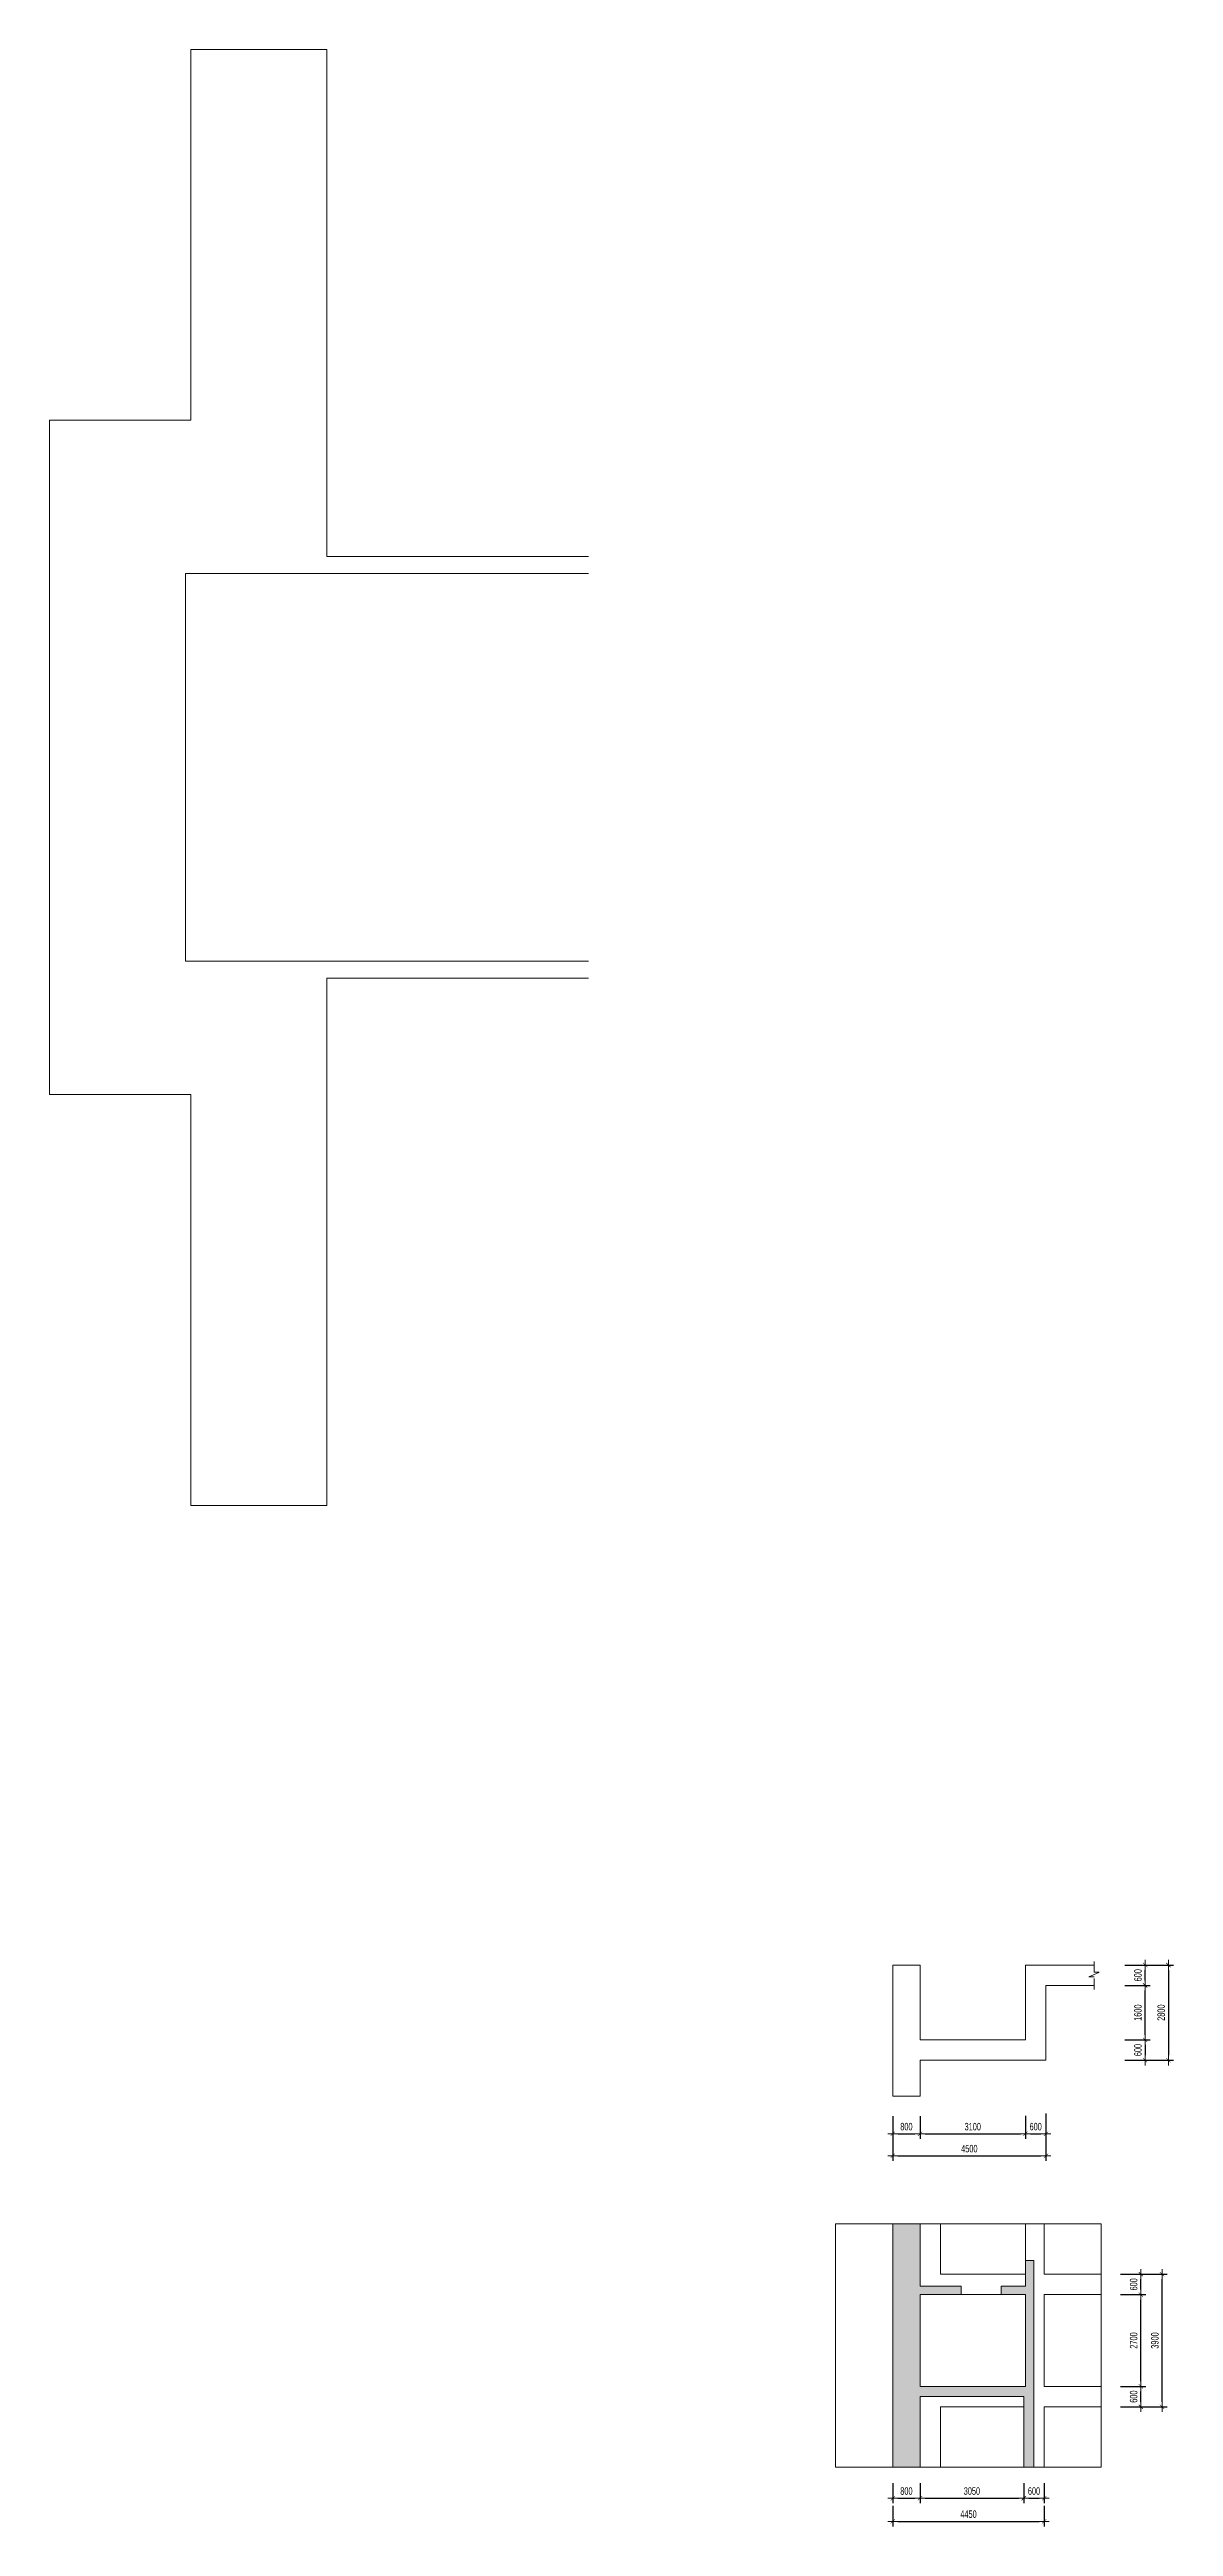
# Model space of a CAD drawing. Header units: millimetres. Extents: x -259680 to 389590, y -106473 to 139263.
# Drawn here: x -59950 to -26912, y 6283 to 79100 of the extents above; entities that cross this region are included whole.
import ezdxf

# ---------------------------------------------------------------- set-up
doc = ezdxf.new("R2010")
doc.units = ezdxf.units.MM
doc.linetypes.add('HIDDEN2', pattern=[4.7625, 3.175, -1.5875])
doc.layers.get('Defpoints').update_dxf_attribs({"color": 151, "lineweight": 9})
for name, color, linetype, lineweight in [('$0$NDC_S_THIN LINE', 7, 'Continuous', 20), ('NDC_S_DIM', 1, 'Continuous', 15), ('NDC_S_HIDDEN', 8, 'HIDDEN2', 13), ('NDC_S_SLAB', 2, 'Continuous', 20)]:
    doc.layers.add(name, color=color, linetype=linetype, lineweight=lineweight)
doc.styles.add('NDC_DIM', font='', dxfattribs={"width": 0.75})
doc.styles.get('NDC_DIM').set_extended_font_data('Dotum')
doc.dimstyles.new('NDC_dim_100', dxfattribs={"dimscale": 100, "dimtxt": 2.2, "dimasz": 1.5, "dimexe": 1.5, "dimexo": 2.5, "dimgap": 1, "dimtad": 1, "dimdec": 0, "dimzin": 0, "dimdsep": 46, "dimtxsty": 'NDC_DIM', "dimblk": 'DIMMARK', "dimcen": 0.09, "dimdle": 1.2, "dimclrd": 1, "dimclre": 1, "dimclrt": 3, "dimadec": 0, "dimazin": 0, "dimtfac": 1, "dimtdec": 0, "dimtix": 1, "dimtofl": 0, "dimtmove": 0, "dimatfit": 3, "dimfxl": 6, "dimfxlon": 1, "dimtolj": 1, "dimtzin": 0, "dimarcsym": 0})

msp = doc.modelspace()

# ---------------------------------------------------------------- blocks, each defined once
blk = doc.blocks.new('DIMMARK')
at = {"layer": 'NDC_S_DIM', "color": 1}
blk.add_line((-1.5, 0), (1, 0), dxfattribs=at)
at = {"layer": 'NDC_S_DIM', "color": 2, "const_width": 0.1}
blk.add_lwpolyline([(-0.42, -0.42), (0.42, 0.42)], dxfattribs=at)
blk = doc.blocks.new('*D380')
at = {"layer": 'Defpoints', "color": 0, "ltscale": 100, "transparency": 16777216}
for p in [(-28760, 10400), (-27871, 10400), (-28760, 9800)]:
    blk.add_point(p, dxfattribs=at)
at = {"layer": 'NDC_S_DIM', "color": 1, "lineweight": -2, "ltscale": 100, "transparency": 16777216}
for p, q in [((-28471, 10400), (-27721, 10400)), ((-27871, 9950), (-27871, 10250)), ((-28471, 9800), (-27721, 9800))]:
    blk.add_line(p, q, dxfattribs=at)
at = {"layer": 'NDC_S_DIM', "color": 1, "lineweight": -2, "ltscale": 100, "transparency": 16777216, "xscale": 150, "yscale": 150, "zscale": 150}
for p, rotation in [((-27871, 10400), 90), ((-27871, 9800), 270)]:
    blk.add_blockref('DIMMARK', p, dxfattribs=dict(at, rotation=rotation))
at = {"layer": 'NDC_S_DIM', "color": 3, "ltscale": 100, "transparency": 16777216, "insert": (-28081, 10100), "char_height": 220, "attachment_point": 5, "rotation": 90, "style": 'NDC_DIM'}
blk.add_mtext('\\A1;600', dxfattribs=at)
blk = doc.blocks.new('*D381')
at = {"layer": 'Defpoints', "color": 0, "ltscale": 100, "transparency": 16777216}
for p in [(-28760, 13100), (-27871, 13100), (-28760, 10400)]:
    blk.add_point(p, dxfattribs=at)
at = {"layer": 'NDC_S_DIM', "color": 1, "lineweight": -2, "ltscale": 100, "transparency": 16777216}
for p, q in [((-28471, 13100), (-27721, 13100)), ((-27871, 10550), (-27871, 12950)), ((-28471, 10400), (-27721, 10400))]:
    blk.add_line(p, q, dxfattribs=at)
at = {"layer": 'NDC_S_DIM', "color": 1, "lineweight": -2, "ltscale": 100, "transparency": 16777216, "xscale": 150, "yscale": 150, "zscale": 150}
for p, rotation in [((-27871, 13100), 90), ((-27871, 10400), 270)]:
    blk.add_blockref('DIMMARK', p, dxfattribs=dict(at, rotation=rotation))
at = {"layer": 'NDC_S_DIM', "color": 3, "ltscale": 100, "transparency": 16777216, "insert": (-28081, 11750), "char_height": 220, "attachment_point": 5, "rotation": 90, "style": 'NDC_DIM'}
blk.add_mtext('\\A1;2700', dxfattribs=at)
blk = doc.blocks.new('*D382')
at = {"layer": 'Defpoints', "color": 0, "ltscale": 100, "transparency": 16777216}
for p in [(-28760, 13700), (-27871, 13700), (-28760, 13100)]:
    blk.add_point(p, dxfattribs=at)
at = {"layer": 'NDC_S_DIM', "color": 1, "lineweight": -2, "ltscale": 100, "transparency": 16777216}
for p, q in [((-28471, 13700), (-27721, 13700)), ((-27871, 13250), (-27871, 13550)), ((-28471, 13100), (-27721, 13100))]:
    blk.add_line(p, q, dxfattribs=at)
at = {"layer": 'NDC_S_DIM', "color": 1, "lineweight": -2, "ltscale": 100, "transparency": 16777216, "xscale": 150, "yscale": 150, "zscale": 150}
for p, rotation in [((-27871, 13700), 90), ((-27871, 13100), 270)]:
    blk.add_blockref('DIMMARK', p, dxfattribs=dict(at, rotation=rotation))
at = {"layer": 'NDC_S_DIM', "color": 3, "ltscale": 100, "transparency": 16777216, "insert": (-28081, 13400), "char_height": 220, "attachment_point": 5, "rotation": 90, "style": 'NDC_DIM'}
blk.add_mtext('\\A1;600', dxfattribs=at)
blk = doc.blocks.new('*D383')
at = {"layer": 'Defpoints', "color": 0, "ltscale": 100, "transparency": 16777216}
for p in [(-28434, 13700), (-27247, 13700), (-28434, 9800)]:
    blk.add_point(p, dxfattribs=at)
at = {"layer": 'NDC_S_DIM', "color": 1, "lineweight": -2, "ltscale": 100, "transparency": 16777216}
for p, q in [((-27847, 13700), (-27097, 13700)), ((-27247, 9950), (-27247, 13550)), ((-27847, 9800), (-27097, 9800))]:
    blk.add_line(p, q, dxfattribs=at)
at = {"layer": 'NDC_S_DIM', "color": 1, "lineweight": -2, "ltscale": 100, "transparency": 16777216, "xscale": 150, "yscale": 150, "zscale": 150}
for p, rotation in [((-27247, 13700), 90), ((-27247, 9800), 270)]:
    blk.add_blockref('DIMMARK', p, dxfattribs=dict(at, rotation=rotation))
at = {"layer": 'NDC_S_DIM', "color": 3, "ltscale": 100, "transparency": 16777216, "insert": (-27457, 11750), "char_height": 220, "attachment_point": 5, "rotation": 90, "style": 'NDC_DIM'}
blk.add_mtext('\\A1;3900', dxfattribs=at)
blk = doc.blocks.new('*D384')
at = {"layer": 'Defpoints', "color": 0, "ltscale": 100, "transparency": 16777216}
for p in [(-35162, 7801), (-34362, 7801), (-34362, 7113)]:
    blk.add_point(p, dxfattribs=at)
at = {"layer": 'NDC_S_DIM', "color": 1, "lineweight": -2, "ltscale": 100, "transparency": 16777216}
for p, q in [((-35162, 7551), (-35162, 6963)), ((-34362, 7551), (-34362, 6963)), ((-35012, 7113), (-34512, 7113))]:
    blk.add_line(p, q, dxfattribs=at)
at = {"layer": 'NDC_S_DIM', "color": 1, "lineweight": -2, "ltscale": 100, "transparency": 16777216, "xscale": 150, "yscale": 150, "zscale": 150, "rotation": 180}
blk.add_blockref('DIMMARK', (-35162, 7113), dxfattribs=at)
at = {"layer": 'NDC_S_DIM', "color": 1, "lineweight": -2, "ltscale": 100, "transparency": 16777216, "xscale": 150, "yscale": 150, "zscale": 150}
blk.add_blockref('DIMMARK', (-34362, 7113), dxfattribs=at)
at = {"layer": 'NDC_S_DIM', "color": 3, "ltscale": 100, "transparency": 16777216, "insert": (-34762, 7323), "char_height": 220, "attachment_point": 5, "style": 'NDC_DIM'}
blk.add_mtext('\\A1;800', dxfattribs=at)
blk = doc.blocks.new('*D385')
at = {"layer": 'Defpoints', "color": 0, "ltscale": 100, "transparency": 16777216}
for p in [(-34362, 7801), (-31312, 7801), (-31312, 7113)]:
    blk.add_point(p, dxfattribs=at)
at = {"layer": 'NDC_S_DIM', "color": 1, "lineweight": -2, "ltscale": 100, "transparency": 16777216}
for p, q in [((-34362, 7551), (-34362, 6963)), ((-31312, 7551), (-31312, 6963)), ((-34212, 7113), (-31462, 7113))]:
    blk.add_line(p, q, dxfattribs=at)
at = {"layer": 'NDC_S_DIM', "color": 1, "lineweight": -2, "ltscale": 100, "transparency": 16777216, "xscale": 150, "yscale": 150, "zscale": 150, "rotation": 180}
blk.add_blockref('DIMMARK', (-34362, 7113), dxfattribs=at)
at = {"layer": 'NDC_S_DIM', "color": 1, "lineweight": -2, "ltscale": 100, "transparency": 16777216, "xscale": 150, "yscale": 150, "zscale": 150}
blk.add_blockref('DIMMARK', (-31312, 7113), dxfattribs=at)
at = {"layer": 'NDC_S_DIM', "color": 3, "ltscale": 100, "transparency": 16777216, "insert": (-32837, 7323), "char_height": 220, "attachment_point": 5, "style": 'NDC_DIM'}
blk.add_mtext('\\A1;3050', dxfattribs=at)
blk = doc.blocks.new('*D386')
at = {"layer": 'Defpoints', "color": 0, "ltscale": 100, "transparency": 16777216}
for p in [(-31312, 7801), (-30712, 7803), (-30712, 7113)]:
    blk.add_point(p, dxfattribs=at)
at = {"layer": 'NDC_S_DIM', "color": 1, "lineweight": -2, "ltscale": 100, "transparency": 16777216}
for p, q in [((-31312, 7551), (-31312, 6963)), ((-30712, 7553), (-30712, 6963)), ((-31162, 7113), (-30862, 7113))]:
    blk.add_line(p, q, dxfattribs=at)
at = {"layer": 'NDC_S_DIM', "color": 1, "lineweight": -2, "ltscale": 100, "transparency": 16777216, "xscale": 150, "yscale": 150, "zscale": 150, "rotation": 180}
blk.add_blockref('DIMMARK', (-31312, 7113), dxfattribs=at)
at = {"layer": 'NDC_S_DIM', "color": 1, "lineweight": -2, "ltscale": 100, "transparency": 16777216, "xscale": 150, "yscale": 150, "zscale": 150}
blk.add_blockref('DIMMARK', (-30712, 7113), dxfattribs=at)
at = {"layer": 'NDC_S_DIM', "color": 3, "ltscale": 100, "transparency": 16777216, "insert": (-31012, 7323), "char_height": 220, "attachment_point": 5, "style": 'NDC_DIM'}
blk.add_mtext('\\A1;600', dxfattribs=at)
blk = doc.blocks.new('*D387')
at = {"layer": 'Defpoints', "color": 0, "ltscale": 100, "transparency": 16777216}
for p in [(-35162, 7141), (-30712, 7141), (-30712, 6433)]:
    blk.add_point(p, dxfattribs=at)
at = {"layer": 'NDC_S_DIM', "color": 1, "lineweight": -2, "ltscale": 100, "transparency": 16777216}
for p, q in [((-35162, 6891), (-35162, 6283)), ((-30712, 6891), (-30712, 6283)), ((-35012, 6433), (-30862, 6433))]:
    blk.add_line(p, q, dxfattribs=at)
at = {"layer": 'NDC_S_DIM', "color": 1, "lineweight": -2, "ltscale": 100, "transparency": 16777216, "xscale": 150, "yscale": 150, "zscale": 150, "rotation": 180}
blk.add_blockref('DIMMARK', (-35162, 6433), dxfattribs=at)
at = {"layer": 'NDC_S_DIM', "color": 1, "lineweight": -2, "ltscale": 100, "transparency": 16777216, "xscale": 150, "yscale": 150, "zscale": 150}
blk.add_blockref('DIMMARK', (-30712, 6433), dxfattribs=at)
at = {"layer": 'NDC_S_DIM', "color": 3, "ltscale": 100, "transparency": 16777216, "insert": (-32937, 6643), "char_height": 220, "attachment_point": 5, "style": 'NDC_DIM'}
blk.add_mtext('\\A1;4450', dxfattribs=at)
blk = doc.blocks.new('*D388')
at = {"layer": 'Defpoints', "color": 0, "ltscale": 100, "transparency": 16777216}
for p in [(-35162, 18591), (-34362, 18591), (-34362, 17826)]:
    blk.add_point(p, dxfattribs=at)
at = {"layer": 'NDC_S_DIM', "color": 1, "lineweight": -2, "ltscale": 100, "transparency": 16777216}
for p, q in [((-35162, 18341), (-35162, 17676)), ((-34362, 18341), (-34362, 17676)), ((-35012, 17826), (-34512, 17826))]:
    blk.add_line(p, q, dxfattribs=at)
at = {"layer": 'NDC_S_DIM', "color": 1, "lineweight": -2, "ltscale": 100, "transparency": 16777216, "xscale": 150, "yscale": 150, "zscale": 150, "rotation": 180}
blk.add_blockref('DIMMARK', (-35162, 17826), dxfattribs=at)
at = {"layer": 'NDC_S_DIM', "color": 1, "lineweight": -2, "ltscale": 100, "transparency": 16777216, "xscale": 150, "yscale": 150, "zscale": 150}
blk.add_blockref('DIMMARK', (-34362, 17826), dxfattribs=at)
at = {"layer": 'NDC_S_DIM', "color": 3, "ltscale": 100, "transparency": 16777216, "insert": (-34762, 18036), "char_height": 220, "attachment_point": 5, "style": 'NDC_DIM'}
blk.add_mtext('\\A1;800', dxfattribs=at)
blk = doc.blocks.new('*D389')
at = {"layer": 'Defpoints', "color": 0, "ltscale": 100, "transparency": 16777216}
for p in [(-34362, 18591), (-31262, 18608), (-31262, 17826)]:
    blk.add_point(p, dxfattribs=at)
at = {"layer": 'NDC_S_DIM', "color": 1, "lineweight": -2, "ltscale": 100, "transparency": 16777216}
for p, q in [((-34362, 18341), (-34362, 17676)), ((-31262, 18358), (-31262, 17676)), ((-34212, 17826), (-31412, 17826))]:
    blk.add_line(p, q, dxfattribs=at)
at = {"layer": 'NDC_S_DIM', "color": 1, "lineweight": -2, "ltscale": 100, "transparency": 16777216, "xscale": 150, "yscale": 150, "zscale": 150, "rotation": 180}
blk.add_blockref('DIMMARK', (-34362, 17826), dxfattribs=at)
at = {"layer": 'NDC_S_DIM', "color": 1, "lineweight": -2, "ltscale": 100, "transparency": 16777216, "xscale": 150, "yscale": 150, "zscale": 150}
blk.add_blockref('DIMMARK', (-31262, 17826), dxfattribs=at)
at = {"layer": 'NDC_S_DIM', "color": 3, "ltscale": 100, "transparency": 16777216, "insert": (-32812, 18036), "char_height": 220, "attachment_point": 5, "style": 'NDC_DIM'}
blk.add_mtext('\\A1;3100', dxfattribs=at)
blk = doc.blocks.new('*D390')
at = {"layer": 'Defpoints', "color": 0, "ltscale": 100, "transparency": 16777216}
for p in [(-31262, 18608), (-30662, 18688), (-30662, 17826)]:
    blk.add_point(p, dxfattribs=at)
at = {"layer": 'NDC_S_DIM', "color": 1, "lineweight": -2, "ltscale": 100, "transparency": 16777216}
for p, q in [((-31262, 18358), (-31262, 17676)), ((-30662, 18426), (-30662, 17676)), ((-31112, 17826), (-30812, 17826))]:
    blk.add_line(p, q, dxfattribs=at)
at = {"layer": 'NDC_S_DIM', "color": 1, "lineweight": -2, "ltscale": 100, "transparency": 16777216, "xscale": 150, "yscale": 150, "zscale": 150, "rotation": 180}
blk.add_blockref('DIMMARK', (-31262, 17826), dxfattribs=at)
at = {"layer": 'NDC_S_DIM', "color": 1, "lineweight": -2, "ltscale": 100, "transparency": 16777216, "xscale": 150, "yscale": 150, "zscale": 150}
blk.add_blockref('DIMMARK', (-30662, 17826), dxfattribs=at)
at = {"layer": 'NDC_S_DIM', "color": 3, "ltscale": 100, "transparency": 16777216, "insert": (-30962, 18036), "char_height": 220, "attachment_point": 5, "style": 'NDC_DIM'}
blk.add_mtext('\\A1;600', dxfattribs=at)
blk = doc.blocks.new('*D391')
at = {"layer": 'Defpoints', "color": 0, "ltscale": 100, "transparency": 16777216}
for p in [(-35162, 18591), (-30662, 18688), (-30662, 17179)]:
    blk.add_point(p, dxfattribs=at)
at = {"layer": 'NDC_S_DIM', "color": 1, "lineweight": -2, "ltscale": 100, "transparency": 16777216}
for p, q in [((-35162, 17779), (-35162, 17029)), ((-30662, 17779), (-30662, 17029)), ((-35012, 17179), (-30812, 17179))]:
    blk.add_line(p, q, dxfattribs=at)
at = {"layer": 'NDC_S_DIM', "color": 1, "lineweight": -2, "ltscale": 100, "transparency": 16777216, "xscale": 150, "yscale": 150, "zscale": 150, "rotation": 180}
blk.add_blockref('DIMMARK', (-35162, 17179), dxfattribs=at)
at = {"layer": 'NDC_S_DIM', "color": 1, "lineweight": -2, "ltscale": 100, "transparency": 16777216, "xscale": 150, "yscale": 150, "zscale": 150}
blk.add_blockref('DIMMARK', (-30662, 17179), dxfattribs=at)
at = {"layer": 'NDC_S_DIM', "color": 3, "ltscale": 100, "transparency": 16777216, "insert": (-32912, 17389), "char_height": 220, "attachment_point": 5, "style": 'NDC_DIM'}
blk.add_mtext('\\A1;4500', dxfattribs=at)
blk = doc.blocks.new('*D392')
at = {"layer": 'Defpoints', "color": 0, "ltscale": 100, "transparency": 16777216}
for p in [(-28631, 20588), (-28631, 19988), (-27746, 19988)]:
    blk.add_point(p, dxfattribs=at)
at = {"layer": 'NDC_S_DIM', "color": 1, "lineweight": -2, "ltscale": 100, "transparency": 16777216}
for p, q in [((-28346, 20588), (-27596, 20588)), ((-27746, 20438), (-27746, 20138)), ((-28346, 19988), (-27596, 19988))]:
    blk.add_line(p, q, dxfattribs=at)
at = {"layer": 'NDC_S_DIM', "color": 1, "lineweight": -2, "ltscale": 100, "transparency": 16777216, "xscale": 150, "yscale": 150, "zscale": 150}
for p, rotation in [((-27746, 20588), 90), ((-27746, 19988), 270)]:
    blk.add_blockref('DIMMARK', p, dxfattribs=dict(at, rotation=rotation))
at = {"layer": 'NDC_S_DIM', "color": 3, "ltscale": 100, "transparency": 16777216, "insert": (-27956, 20288), "char_height": 220, "attachment_point": 5, "rotation": 90, "style": 'NDC_DIM'}
blk.add_mtext('\\A1;600', dxfattribs=at)
blk = doc.blocks.new('*D403')
at = {"layer": 'Defpoints', "color": 0, "ltscale": 100, "transparency": 16777216}
for p in [(-28652, 22188), (-27746, 22188), (-28631, 20588)]:
    blk.add_point(p, dxfattribs=at)
at = {"layer": 'NDC_S_DIM', "color": 1, "lineweight": -2, "ltscale": 100, "transparency": 16777216}
for p, q in [((-28346, 22188), (-27596, 22188)), ((-27746, 20738), (-27746, 22038)), ((-28346, 20588), (-27596, 20588))]:
    blk.add_line(p, q, dxfattribs=at)
at = {"layer": 'NDC_S_DIM', "color": 1, "lineweight": -2, "ltscale": 100, "transparency": 16777216, "xscale": 150, "yscale": 150, "zscale": 150}
for p, rotation in [((-27746, 22188), 90), ((-27746, 20588), 270)]:
    blk.add_blockref('DIMMARK', p, dxfattribs=dict(at, rotation=rotation))
at = {"layer": 'NDC_S_DIM', "color": 3, "ltscale": 100, "transparency": 16777216, "insert": (-27956, 21388), "char_height": 220, "attachment_point": 5, "rotation": 90, "style": 'NDC_DIM'}
blk.add_mtext('\\A1;1600', dxfattribs=at)
blk = doc.blocks.new('*D404')
at = {"layer": 'Defpoints', "color": 0, "ltscale": 100, "transparency": 16777216}
for p in [(-28652, 22788), (-27746, 22788), (-28652, 22188)]:
    blk.add_point(p, dxfattribs=at)
at = {"layer": 'NDC_S_DIM', "color": 1, "lineweight": -2, "ltscale": 100, "transparency": 16777216}
for p, q in [((-28346, 22788), (-27596, 22788)), ((-27746, 22338), (-27746, 22638)), ((-28346, 22188), (-27596, 22188))]:
    blk.add_line(p, q, dxfattribs=at)
at = {"layer": 'NDC_S_DIM', "color": 1, "lineweight": -2, "ltscale": 100, "transparency": 16777216, "xscale": 150, "yscale": 150, "zscale": 150}
for p, rotation in [((-27746, 22788), 90), ((-27746, 22188), 270)]:
    blk.add_blockref('DIMMARK', p, dxfattribs=dict(at, rotation=rotation))
at = {"layer": 'NDC_S_DIM', "color": 3, "ltscale": 100, "transparency": 16777216, "insert": (-27956, 22488), "char_height": 220, "attachment_point": 5, "rotation": 90, "style": 'NDC_DIM'}
blk.add_mtext('\\A1;600', dxfattribs=at)
blk = doc.blocks.new('*D405')
at = {"layer": 'Defpoints', "color": 0, "ltscale": 100, "transparency": 16777216}
for p in [(-28652, 22788), (-28631, 19988), (-27062, 19988)]:
    blk.add_point(p, dxfattribs=at)
at = {"layer": 'NDC_S_DIM', "color": 1, "lineweight": -2, "ltscale": 100, "transparency": 16777216}
for p, q in [((-27662, 22788), (-26912, 22788)), ((-27062, 22638), (-27062, 20138)), ((-27662, 19988), (-26912, 19988))]:
    blk.add_line(p, q, dxfattribs=at)
at = {"layer": 'NDC_S_DIM', "color": 1, "lineweight": -2, "ltscale": 100, "transparency": 16777216, "xscale": 150, "yscale": 150, "zscale": 150}
for p, rotation in [((-27062, 22788), 90), ((-27062, 19988), 270)]:
    blk.add_blockref('DIMMARK', p, dxfattribs=dict(at, rotation=rotation))
at = {"layer": 'NDC_S_DIM', "color": 3, "ltscale": 100, "transparency": 16777216, "insert": (-27272, 21388), "char_height": 220, "attachment_point": 5, "rotation": 90, "style": 'NDC_DIM'}
blk.add_mtext('\\A1;2800', dxfattribs=at)

# ---------------------------------------------------------------- dimensions: what is measured, and where the dimension line sits
at = {"layer": 'NDC_S_DIM', "ltscale": 100}
for base, p1, p2, picture, middle in [((-27745.6, 22788.3), (-28652.4, 22188.3), (-28652.4, 22788.3), '*D404', (-27955.7, 22488.3)), ((-27062.2, 19988.3), (-28652.4, 22788.3), (-28631.2, 19988.3), '*D405', (-27272.4, 21388.3)), ((-27745.6, 22188.3), (-28631.2, 20588.3), (-28652.4, 22188.3), '*D403', (-27955.7, 21388.3)), ((-27745.6, 19988.3), (-28631.2, 20588.3), (-28631.2, 19988.3), '*D392', (-27955.7, 20288.3))]:
    dim = msp.add_linear_dim(base=base, p1=p1, p2=p2, angle=90, dimstyle='NDC_dim_100', override={"dimtmove": 1}, dxfattribs=at)
    dim.commit()
    dim.dimension.update_dxf_attribs({"geometry": picture, "text_midpoint": middle})
for base, p1, p2, picture, middle in [((-30662.4, 17179.1), (-35162.4, 18591.1), (-30662.4, 18688.3), '*D391', (-32912.4, 17389.3)), ((-31262.4, 17826.2), (-34362.4, 18591.1), (-31262.4, 18608.3), '*D389', (-32812.4, 18036.3)), ((-30662.4, 17826.2), (-31262.4, 18608.3), (-30662.4, 18688.3), '*D390', (-30962.4, 18036.3))]:
    dim = msp.add_linear_dim(base=base, p1=p1, p2=p2, dimstyle='NDC_dim_100', override={"dimtmove": 1}, dxfattribs=at)
    dim.commit()
    dim.dimension.update_dxf_attribs({"geometry": picture, "text_midpoint": middle})
for base, p1, p2, picture, middle in [((-34362.4, 17826.2), (-35162.4, 18591.1), (-34362.4, 18591.1), '*D388', (-34762.4, 18036.3)), ((-34362.4, 7113.2), (-35162.4, 7801.5), (-34362.4, 7801.5), '*D384', (-34762.4, 7323.3)), ((-31312.4, 7113.2), (-34362.4, 7801.5), (-31312.4, 7801.5), '*D385', (-32837.4, 7323.3)), ((-30712.4, 7113.2), (-31312.4, 7801.5), (-30712.4, 7803.2), '*D386', (-31012.4, 7323.3)), ((-30712.4, 6432.8), (-35162.4, 7141), (-30712.4, 7141), '*D387', (-32937.4, 6642.9))]:
    dim = msp.add_linear_dim(base=base, p1=p1, p2=p2, dimstyle='NDC_dim_100', dxfattribs=at)
    dim.commit()
    dim.dimension.update_dxf_attribs({"geometry": picture, "text_midpoint": middle})
for base, p1, p2, picture, middle in [((-27871.2, 13700), (-28759.9, 13100), (-28759.9, 13700), '*D382', (-28081.3, 13400)), ((-27246.9, 13700), (-28434.3, 9800), (-28434.3, 13700), '*D383', (-27457.1, 11750)), ((-27871.2, 13100), (-28759.9, 10400), (-28759.9, 13100), '*D381', (-28081.3, 11750)), ((-27871.2, 10400), (-28759.9, 9800), (-28759.9, 10400), '*D380', (-28081.3, 10100))]:
    dim = msp.add_linear_dim(base=base, p1=p1, p2=p2, angle=90, dimstyle='NDC_dim_100', dxfattribs=at)
    dim.commit()
    dim.dimension.update_dxf_attribs({"geometry": picture, "text_midpoint": middle})

# ---------------------------------------------------------------- hatches: boundary and pattern name
at = {"layer": '$0$NDC_S_THIN LINE', "ltscale": 100}
h = msp.add_hatch(dxfattribs=at)
h.set_pattern_fill('ANGLE', color=251)
h.set_pattern_definition([(0, (0, 0), (0, 6.985), [5.08, -1.905]), (90, (0, 0), (-6.985, 4e-16), [5.08, -1.905])])
h.paths.add_polyline_path([(-34362.4, 13100), (-33152.4, 13100), (-33152.4, 13350), (-34362.4, 13350), (-34362.4, 15183.3), (-35162.4, 15183.3), (-35162.4, 8028.3), (-34362.4, 8028.3), (-34362.4, 10100), (-31312.4, 10100), (-31312.4, 8028.3), (-31012.4, 8028.3), (-31012.4, 14100), (-31262.4, 14100), (-31262.4, 13350), (-31972.4, 13350), (-31972.4, 13100), (-31262.4, 13100), (-31262.4, 10400), (-34362.4, 10400)])

# ---------------------------------------------------------------- linework, layer by layer
at = {"layer": 'NDC_S_DIM', "ltscale": 100}
for p, q in [((-55800, 79100), (-55800, 68200)), ((-55800, 79100), (-51800, 79100)), ((-51800, 79100), (-51800, 68200)), ((-59950, 68200), (-59950, 48379.8)), ((-55800, 68200), (-59950, 68200)), ((-51800, 64200), (-51800, 68200)), ((-51800, 64200), (-44110, 64200)), ((-55950, 63700), (-44110, 63700)), ((-55950, 63700), (-55950, 52300)), ((-55950, 52300), (-44110, 52300)), ((-51800, 51800), (-44110, 51800)), ((-51800, 51800), (-51800, 36300)), ((-55800, 48379.8), (-59950, 48379.8)), ((-55800, 48379.8), (-55800, 36300)), ((-55800, 36300), (-51800, 36300))]:
    msp.add_line(p, q, dxfattribs=at)
msp.add_lwpolyline([(-36848, 8028.3), (-29035.7, 8028.3), (-29035.7, 15183.3), (-36848, 15183.3)], close=True, dxfattribs=at)
at = {"layer": 'NDC_S_HIDDEN', "ltscale": 100}
for p, q in [((-29397.7, 22436.7), (-29097.5, 22577.2)), ((-29246.2, 22888.3), (-29246.2, 22577.2)), ((-29246.2, 22577.2), (-29097.5, 22577.2)), ((-29246.2, 22436.7), (-29397.7, 22436.7)), ((-29246.2, 22071.9), (-29246.2, 22436.7))]:
    msp.add_line(p, q, dxfattribs=at)
at = {"layer": 'NDC_S_SLAB', "ltscale": 100}
for p, q in [((-33762.4, 13700), (-33762.4, 15183.3)), ((-31262.4, 14100), (-31262.4, 15183.3)), ((-30712.4, 13700), (-30712.4, 15183.3)), ((-33762.4, 13700), (-31262.4, 13700)), ((-30712.4, 13700), (-29035.7, 13700)), ((-33152.4, 13100), (-31972.4, 13100)), ((-30712.4, 13100), (-29035.7, 13100)), ((-30712.4, 10400), (-30712.4, 13100)), ((-30712.4, 10400), (-29035.7, 10400)), ((-33762.4, 8028.3), (-33762.4, 9800)), ((-31312.4, 9800), (-33762.4, 9800)), ((-30712.4, 8028.3), (-30712.4, 9800)), ((-29035.7, 9800), (-30712.4, 9800))]:
    msp.add_line(p, q, dxfattribs=at)
for points in [[(-29246.2, 22188.3), (-30662.4, 22188.3), (-30662.4, 19988.3), (-34362.4, 19988.3), (-34362.4, 18930.5), (-35162.4, 18930.5), (-35162.4, 22788.3), (-34362.4, 22788.3), (-34362.4, 20588.3), (-31262.4, 20588.3), (-31262.4, 22788.3), (-29246.2, 22788.3)], [(-31262.4, 14100), (-31262.4, 13350), (-31972.4, 13350), (-31972.4, 13100), (-31262.4, 13100), (-31262.4, 10400), (-34362.4, 10400), (-34362.4, 13100), (-33152.4, 13100), (-33152.4, 13350), (-34362.4, 13350), (-34362.4, 15183.3), (-35162.4, 15183.3), (-35162.4, 8028.3), (-34362.4, 8028.3), (-34362.4, 10100), (-31312.4, 10100), (-31312.4, 8028.3), (-31012.4, 8028.3), (-31012.4, 14100), (-31262.4, 14100)]]:
    msp.add_lwpolyline(points, dxfattribs=at)

msp.set_redraw_order([(e.dxf.handle, doc.entitydb.next_handle()) for e in msp.query("TEXT MTEXT ATTDEF DIMENSION ARC_DIMENSION")])  # texts and dimensions are drawn at this point

doc.saveas('drawing.dxf')
